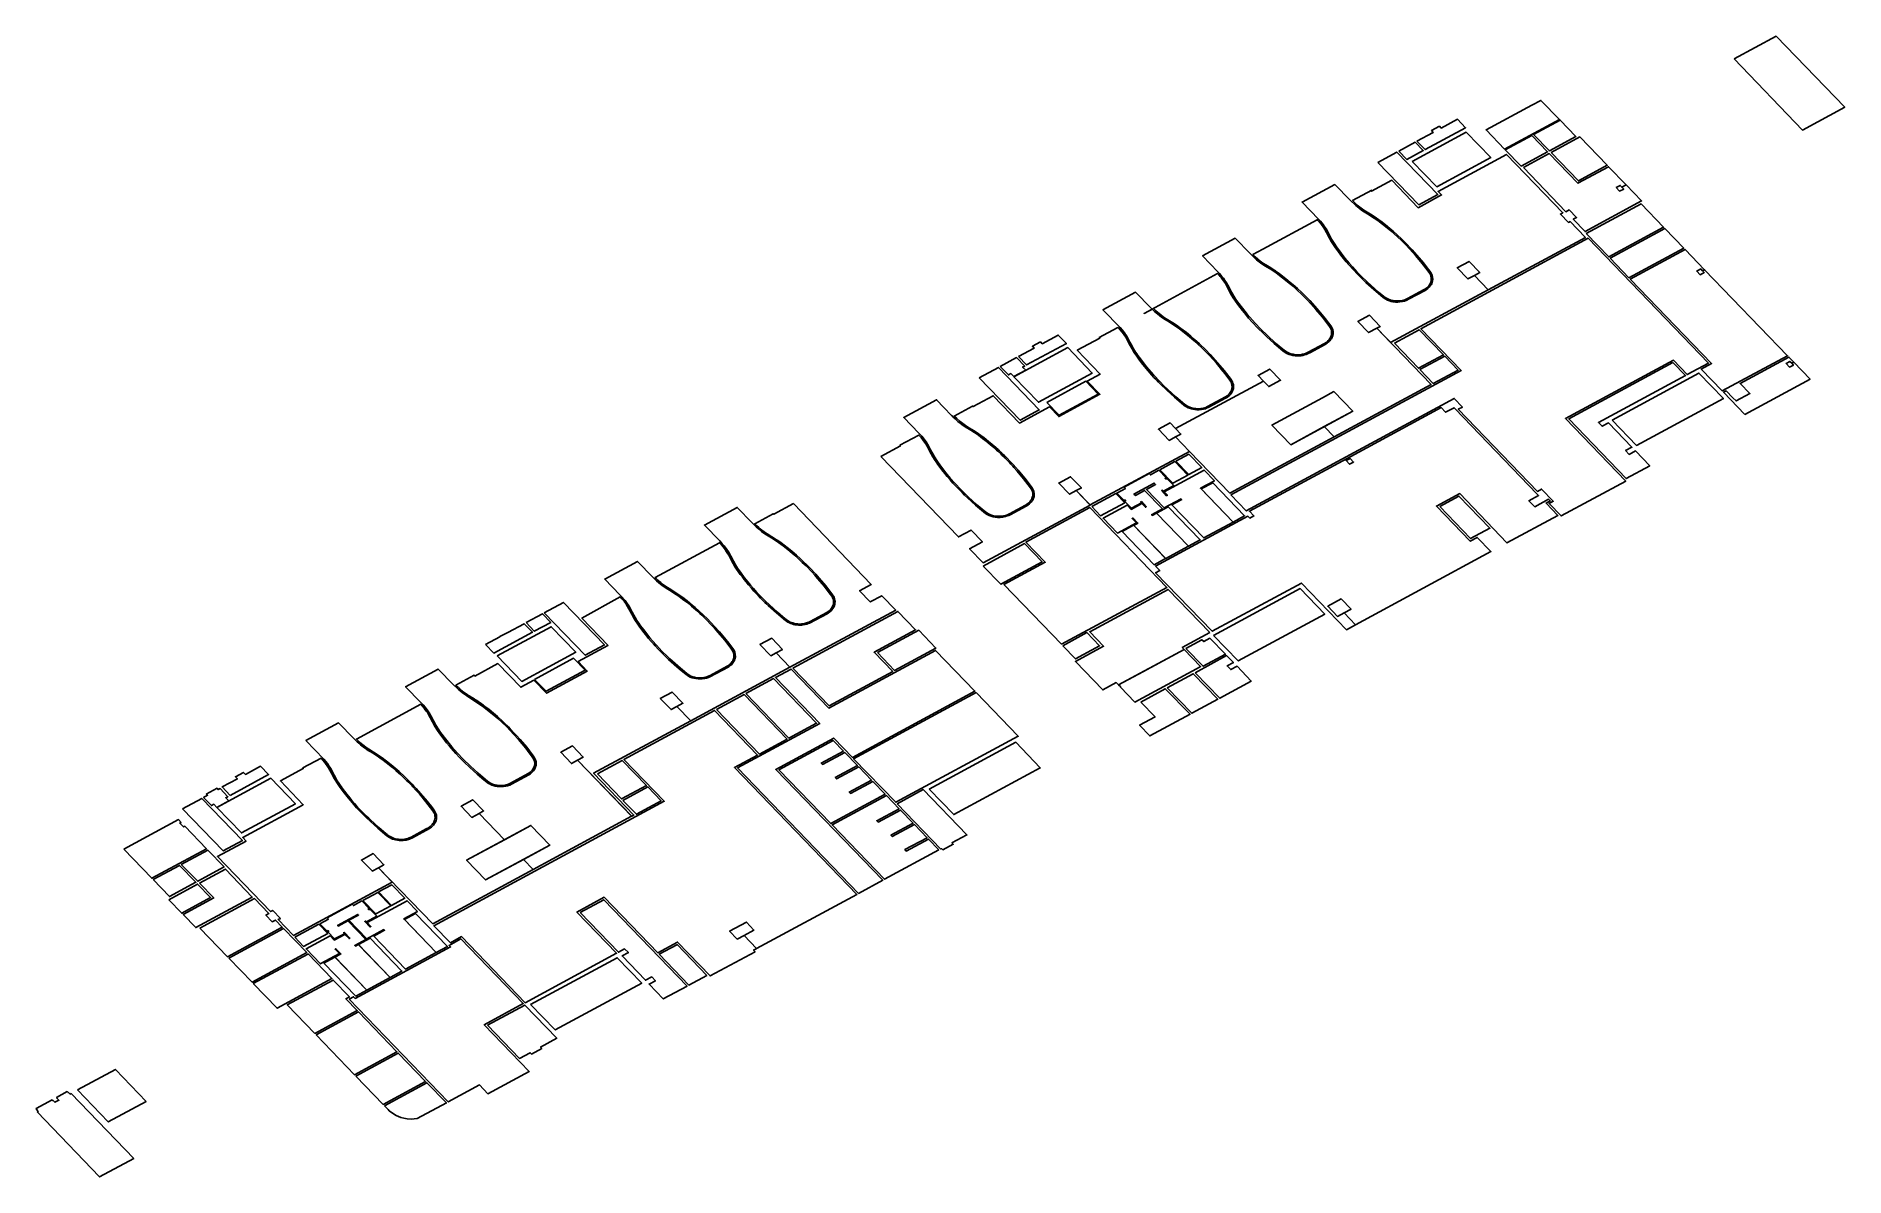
# Model space of a CAD drawing. Extents: x 12.24873 to 12.25094, y 41.79543 to 41.79682.
import ezdxf

# ---------------------------------------------------------------- set-up
doc = ezdxf.new("R2010")
doc.units = 0
doc.layers.add('RM$', color=3, linetype='CONTINUOUS')

msp = doc.modelspace()

# ---------------------------------------------------------------- linework, layer by layer
at = {"layer": 'RM$'}
for points in [[(12.2508068, 41.796796), (12.2508585, 41.7968239), (12.2509423, 41.7967371), (12.2508906, 41.7967091)], [(12.2505035, 41.7967092), (12.2505594, 41.7967395), (12.2505705, 41.7967454), (12.2505932, 41.796722), (12.250526, 41.7966857), (12.2505034, 41.7967092)], [(12.2504187, 41.7966954), (12.2504287, 41.7966851), (12.2504782, 41.7967119), (12.2504682, 41.7967222), (12.2504484, 41.7967115), (12.2504463, 41.7967137), (12.2504366, 41.7967084), (12.2504387, 41.7967062)], [(12.2505615, 41.7967037), (12.2505939, 41.7967212), (12.2506132, 41.7967012), (12.2505808, 41.7966837)], [(12.2504131, 41.7966707), (12.2504791, 41.7967064), (12.2505091, 41.7966753), (12.2504431, 41.7966396)], [(12.2505269, 41.796685), (12.2505593, 41.7967025), (12.2505785, 41.7966825), (12.2505462, 41.796665)], [(12.2505829, 41.7966815), (12.2506182, 41.7967006), (12.2506516, 41.7966659), (12.2506164, 41.7966468)], [(12.2497626, 41.7963097), (12.2497868, 41.7963227), (12.2497861, 41.7963234), (12.2498094, 41.7963358), (12.2498121, 41.7963328), (12.2498151, 41.796329), (12.2498178, 41.7963252), (12.2498195, 41.7963223), (12.249822, 41.7963175), (12.2498244, 41.7963128), (12.2498264, 41.7963093), (12.2498284, 41.7963062), (12.2498304, 41.796303), (12.2498326, 41.7962999), (12.2498353, 41.7962963), (12.2498375, 41.7962933), (12.2498409, 41.796289), (12.2498439, 41.7962853), (12.2498475, 41.796281), (12.249851, 41.7962771), (12.2498536, 41.7962743), (12.2498593, 41.7962683), (12.2498621, 41.7962655), (12.2498652, 41.7962624), (12.2498688, 41.796259), (12.2498786, 41.7962502), (12.2498885, 41.7962419), (12.2498909, 41.79624), (12.2498929, 41.7962387), (12.2498955, 41.7962374), (12.2498977, 41.7962366), (12.2499002, 41.7962359), (12.249903, 41.7962354), (12.2499057, 41.7962352), (12.2499089, 41.7962352), (12.2499122, 41.7962355), (12.2499152, 41.7962362), (12.2499174, 41.7962369), (12.2499192, 41.7962376), (12.249921, 41.7962385), (12.2499407, 41.7962491), (12.2499427, 41.7962503), (12.2499446, 41.7962518), (12.2499466, 41.7962537), (12.2499479, 41.7962554), (12.2499486, 41.7962564), (12.2499497, 41.7962588), (12.2499502, 41.7962603), (12.2499505, 41.7962624), (12.2499505, 41.7962645), (12.2499501, 41.7962668), (12.2499493, 41.7962691), (12.2499485, 41.7962706), (12.2499476, 41.796272), (12.2499469, 41.7962729), (12.2499418, 41.7962797), (12.2499391, 41.7962831), (12.249931, 41.7962928), (12.2499248, 41.7962997), (12.2499218, 41.7963029), (12.2499166, 41.7963083), (12.2499139, 41.7963109), (12.2499126, 41.7963122), (12.249911, 41.7963137), (12.2499085, 41.796316), (12.2499066, 41.7963177), (12.2499066, 41.7963177), (12.2499033, 41.7963207), (12.2498989, 41.7963245), (12.2498943, 41.7963282), (12.2498886, 41.7963328), (12.249885, 41.7963355), (12.2498808, 41.7963385), (12.2498763, 41.7963414), (12.2498693, 41.7963457), (12.2498646, 41.7963488), (12.2498598, 41.7963524), (12.2498556, 41.796356), (12.2498523, 41.7963592), (12.2498523, 41.7963592), (12.2498749, 41.7963714), (12.2498756, 41.7963708), (12.2499003, 41.7963841), (12.2499325, 41.7963506), (12.2499692, 41.7963704), (12.2499805, 41.7963586), (12.2500308, 41.7963858), (12.2500152, 41.796402), (12.2500312, 41.7964106), (12.2500031, 41.7964397), (12.2500308, 41.7964546), (12.2500301, 41.7964553), (12.2500521, 41.7964672), (12.250053, 41.7964677), (12.2500537, 41.796467), (12.2500557, 41.7964647), (12.2500581, 41.7964618), (12.2500603, 41.7964587), (12.2500624, 41.7964556), (12.2500642, 41.7964524), (12.2500677, 41.7964455), (12.2500701, 41.7964413), (12.2500725, 41.7964374), (12.2500751, 41.7964336), (12.2500785, 41.7964289), (12.2500818, 41.7964244), (12.2500853, 41.7964199), (12.25009, 41.7964143), (12.2500944, 41.7964092), (12.250097, 41.7964063), (12.2500999, 41.7964033), (12.2501025, 41.7964006), (12.2501055, 41.7963977), (12.2501117, 41.7963917), (12.2501126, 41.7963908), (12.2501222, 41.7963821), (12.2501304, 41.7963752), (12.2501336, 41.7963725), (12.2501351, 41.7963714), (12.2501368, 41.7963704), (12.2501387, 41.7963694), (12.2501406, 41.7963687), (12.2501428, 41.7963679), (12.2501448, 41.7963675), (12.250147, 41.7963671), (12.2501495, 41.7963669), (12.2501522, 41.7963669), (12.2501552, 41.7963672), (12.2501573, 41.7963675), (12.25016, 41.7963682), (12.2501614, 41.7963687), (12.2501634, 41.7963695), (12.2501642, 41.7963699), (12.2501845, 41.7963809), (12.2501858, 41.7963816), (12.2501872, 41.7963826), (12.2501889, 41.7963839), (12.2501901, 41.7963852), (12.2501915, 41.7963868), (12.2501927, 41.7963887), (12.2501936, 41.7963909), (12.2501942, 41.796393), (12.2501943, 41.796395), (12.2501943, 41.7963965), (12.2501941, 41.7963978), (12.2501936, 41.7963996), (12.2501931, 41.7964009), (12.2501924, 41.7964023), (12.2501914, 41.7964038), (12.2501829, 41.7964148), (12.2501749, 41.7964244), (12.2501658, 41.7964344), (12.2501604, 41.79644), (12.2501527, 41.7964474), (12.2501465, 41.7964529), (12.2501419, 41.7964568), (12.2501366, 41.7964612), (12.2501326, 41.7964644), (12.2501282, 41.7964677), (12.2501246, 41.7964702), (12.2501202, 41.7964731), (12.250112, 41.7964781), (12.2501087, 41.7964803), (12.2501054, 41.7964828), (12.2501017, 41.7964857), (12.2500988, 41.7964883), (12.2500962, 41.7964908), (12.2500962, 41.7964908), (12.2500962, 41.7964908), (12.2500848, 41.7964848), (12.2501749, 41.7965335), (12.2501754, 41.796533), (12.2501771, 41.7965312), (12.2501781, 41.79653), (12.2501793, 41.7965285), (12.2501801, 41.7965274), (12.2501822, 41.7965246), (12.2501843, 41.7965215), (12.2501861, 41.7965183), (12.2501894, 41.7965117), (12.2501899, 41.7965109), (12.250192, 41.7965072), (12.2501939, 41.796504), (12.2501968, 41.7964997), (12.2502009, 41.796494), (12.2502054, 41.7964881), (12.2502092, 41.7964834), (12.2502128, 41.7964791), (12.2502173, 41.796474), (12.2502241, 41.7964668), (12.2502305, 41.7964605), (12.2502346, 41.7964566), (12.2502442, 41.7964479), (12.2502491, 41.7964437), (12.2502552, 41.7964387), (12.250257, 41.7964373), (12.2502588, 41.7964362), (12.2502605, 41.7964353), (12.2502623, 41.7964346), (12.2502643, 41.7964339), (12.2502669, 41.7964333), (12.2502697, 41.7964329), (12.2502717, 41.7964328), (12.2502738, 41.7964328), (12.2502769, 41.796433), (12.2502793, 41.7964334), (12.2502813, 41.7964339), (12.2502834, 41.7964346), (12.2502849, 41.7964352), (12.2502864, 41.7964359), (12.2502877, 41.7964366), (12.2503064, 41.7964468), (12.2503078, 41.7964475), (12.2503091, 41.7964484), (12.2503103, 41.7964494), (12.2503115, 41.7964504), (12.2503121, 41.7964511), (12.2503131, 41.7964523), (12.2503141, 41.7964538), (12.2503151, 41.7964558), (12.2503158, 41.7964579), (12.2503162, 41.7964596), (12.2503162, 41.7964612), (12.2503161, 41.7964631), (12.2503158, 41.7964647), (12.2503153, 41.7964659), (12.250315, 41.7964667), (12.2503143, 41.7964682), (12.2503133, 41.7964696), (12.2503064, 41.7964787), (12.2503048, 41.7964807), (12.2502968, 41.7964903), (12.2502875, 41.7965005), (12.2502824, 41.7965058), (12.2502777, 41.7965104), (12.2502725, 41.7965152), (12.2502672, 41.7965198), (12.2502638, 41.7965227), (12.2502585, 41.7965271), (12.2502543, 41.7965304), (12.2502502, 41.7965335), (12.2502466, 41.796536), (12.2502456, 41.7965367), (12.2502428, 41.7965386), (12.2502411, 41.7965396), (12.2502378, 41.7965417), (12.2502338, 41.7965441), (12.2502303, 41.7965464), (12.250227, 41.7965488), (12.2502239, 41.7965513), (12.2502209, 41.7965539), (12.250218, 41.7965568), (12.2502302, 41.7965634), (12.2502968, 41.7965994), (12.2502982, 41.7965979), (12.2503006, 41.7965951), (12.250302, 41.7965934), (12.2503039, 41.7965908), (12.2503062, 41.7965873), (12.2503082, 41.7965837), (12.2503118, 41.7965767), (12.2503143, 41.7965724), (12.2503165, 41.7965688), (12.2503191, 41.7965649), (12.2503228, 41.7965599), (12.2503256, 41.7965561), (12.2503288, 41.796552), (12.2503322, 41.7965479), (12.2503355, 41.796544), (12.2503406, 41.7965384), (12.2503464, 41.7965322), (12.2503527, 41.7965261), (12.2503564, 41.7965225), (12.250366, 41.7965138), (12.2503771, 41.7965045), (12.2503787, 41.7965033), (12.2503806, 41.7965021), (12.2503826, 41.7965011), (12.2503852, 41.7965001), (12.2503872, 41.7964995), (12.2503894, 41.7964991), (12.2503925, 41.7964987), (12.2503955, 41.7964986), (12.2503979, 41.7964988), (12.2504007, 41.7964992), (12.2504036, 41.7964999), (12.2504054, 41.7965005), (12.250407, 41.7965012), (12.2504086, 41.796502), (12.2504287, 41.7965128), (12.2504304, 41.7965139), (12.2504321, 41.7965151), (12.2504339, 41.7965169), (12.2504351, 41.7965183), (12.250436, 41.7965196), (12.2504368, 41.7965211), (12.2504374, 41.7965227), (12.2504379, 41.7965246), (12.2504381, 41.7965268), (12.2504379, 41.7965292), (12.2504374, 41.7965313), (12.2504363, 41.7965338), (12.2504345, 41.7965365), (12.25043, 41.7965423), (12.2504267, 41.7965466), (12.2504187, 41.7965562), (12.250413, 41.7965624), (12.2504045, 41.7965715), (12.2503998, 41.796576), (12.2503946, 41.7965809), (12.2503896, 41.7965853), (12.2503857, 41.7965886), (12.2503803, 41.796593), (12.2503761, 41.7965963), (12.2503721, 41.7965993), (12.2503678, 41.7966023), (12.2503639, 41.7966049), (12.2503558, 41.7966099), (12.2503522, 41.7966122), (12.2503489, 41.7966147), (12.2503458, 41.7966172), (12.2503427, 41.7966199), (12.2503399, 41.7966227), (12.2503634, 41.7966354), (12.2503632, 41.7966342), (12.2503879, 41.7966476), (12.2504201, 41.7966141), (12.2504489, 41.7966297), (12.2504447, 41.796634), (12.2505283, 41.7966792), (12.2505973, 41.7966078), (12.2505944, 41.7966062), (12.2506042, 41.796596), (12.2506061, 41.7965971), (12.2506244, 41.7965782), (12.2506248, 41.7965778), (12.2505061, 41.7965137), (12.2504892, 41.7965312), (12.2504957, 41.7965347), (12.2504825, 41.7965484), (12.2504681, 41.7965406), (12.2504812, 41.7965269), (12.2504892, 41.7965312), (12.2505061, 41.7965137), (12.2503865, 41.796449), (12.2503695, 41.7964666), (12.2503738, 41.7964689), (12.2503606, 41.7964825), (12.2503465, 41.7964749), (12.2503596, 41.7964612), (12.2503695, 41.7964666), (12.2504361, 41.7963976), (12.2503173, 41.7963339), (12.2503054, 41.7963462), (12.2503402, 41.796365), (12.2503169, 41.7963891), (12.250303, 41.7963816), (12.250303, 41.7963816), (12.2502412, 41.7963482), (12.2502644, 41.7963241), (12.2503054, 41.7963462), (12.2503173, 41.7963339), (12.2501896, 41.7962649), (12.2501403, 41.796316), (12.2501234, 41.7963336), (12.25013, 41.7963371), (12.2501234, 41.796344), (12.2502309, 41.796402), (12.2502374, 41.7963952), (12.2502519, 41.796403), (12.2502387, 41.7964167), (12.2502243, 41.7964089), (12.2502309, 41.796402), (12.2501234, 41.796344), (12.2501168, 41.7963508), (12.2501024, 41.796343), (12.2501155, 41.7963293), (12.2501234, 41.7963336), (12.2501403, 41.796316), (12.2500189, 41.7962504), (12.2500018, 41.7962679), (12.2500081, 41.7962713), (12.2499949, 41.7962849), (12.2499805, 41.7962771), (12.2499937, 41.7962635), (12.2500018, 41.7962679), (12.2500188, 41.7962503), (12.2498881, 41.7961797), (12.2498714, 41.7961969), (12.249887, 41.7962053), (12.2498731, 41.7962196), (12.2498576, 41.7962113)], [(12.2503707, 41.7966695), (12.2503941, 41.7966822), (12.2504443, 41.7966302), (12.2504209, 41.7966176)], [(12.2503964, 41.7966834), (12.2504164, 41.7966942), (12.2504264, 41.7966839), (12.2504064, 41.796673)], [(12.250549, 41.7966632), (12.2505807, 41.7966803), (12.2506158, 41.7966439), (12.2506533, 41.7966642), (12.2506747, 41.7966421), (12.2506693, 41.796639), (12.2506675, 41.7966413), (12.2506626, 41.7966387), (12.2506668, 41.7966343), (12.2506717, 41.7966369), (12.2506696, 41.7966392), (12.2506748, 41.796642), (12.2506937, 41.7966223), (12.2506245, 41.7965849), (12.2506101, 41.7965999), (12.250614, 41.796602), (12.250605, 41.7966113), (12.2506011, 41.7966091)], [(12.2502984, 41.7966001), (12.2503007, 41.7965976), (12.2503025, 41.7965954), (12.2503039, 41.7965936), (12.2503054, 41.7965916), (12.2503075, 41.7965883), (12.2503092, 41.7965854), (12.2503143, 41.7965757), (12.2503167, 41.7965717), (12.2503182, 41.7965693), (12.2503204, 41.796566), (12.2503227, 41.7965628), (12.2503306, 41.7965525), (12.2503358, 41.7965461), (12.2503397, 41.7965417), (12.2503452, 41.7965358), (12.2503519, 41.796529), (12.2503562, 41.7965248), (12.2503579, 41.7965233), (12.2503674, 41.7965147), (12.2503719, 41.7965108), (12.25038, 41.7965042), (12.2503817, 41.7965032), (12.2503841, 41.796502), (12.2503867, 41.7965011), (12.2503896, 41.7965004), (12.2503927, 41.7965), (12.2503953, 41.7965), (12.2503982, 41.7965002), (12.250401, 41.7965006), (12.2504038, 41.7965014), (12.2504056, 41.7965021), (12.2504073, 41.7965029), (12.2504277, 41.7965139), (12.2504294, 41.796515), (12.2504307, 41.796516), (12.250432, 41.7965172), (12.2504331, 41.7965184), (12.2504341, 41.7965198), (12.2504352, 41.7965218), (12.250436, 41.7965241), (12.2504363, 41.796526), (12.2504363, 41.7965282), (12.2504359, 41.79653), (12.2504352, 41.7965322), (12.2504344, 41.7965337), (12.2504333, 41.7965353), (12.2504313, 41.7965379), (12.2504251, 41.7965459), (12.2504171, 41.7965554), (12.2504133, 41.7965597), (12.2504097, 41.7965637), (12.250405, 41.7965686), (12.2503997, 41.7965739), (12.2503949, 41.7965784), (12.2503909, 41.7965821), (12.2503868, 41.7965856), (12.2503827, 41.7965891), (12.2503767, 41.796594), (12.2503707, 41.7965984), (12.250362, 41.7966043), (12.2503581, 41.7966067), (12.2503541, 41.7966092), (12.2503511, 41.7966112), (12.2503479, 41.7966135), (12.2503438, 41.7966168), (12.2503369, 41.7966232), (12.2503182, 41.7966424), (12.2502783, 41.7966209)], [(12.2506259, 41.7965824), (12.2506931, 41.7966186), (12.2507206, 41.7965901), (12.2506534, 41.7965539)], [(12.250655, 41.7965522), (12.2507222, 41.7965885), (12.2507452, 41.7965646), (12.250678, 41.7965284)], [(12.2501751, 41.7965357), (12.2501771, 41.7965335), (12.2501801, 41.7965301), (12.250182, 41.7965278), (12.2501838, 41.7965252), (12.2501859, 41.796522), (12.2501885, 41.7965174), (12.2501903, 41.7965137), (12.2501948, 41.7965058), (12.2501973, 41.7965019), (12.2502008, 41.7964969), (12.2502052, 41.7964911), (12.2502109, 41.7964838), (12.2502174, 41.7964763), (12.2502206, 41.7964728), (12.2502277, 41.7964654), (12.2502357, 41.7964577), (12.2502458, 41.7964485), (12.2502568, 41.7964393), (12.2502599, 41.7964372), (12.2502614, 41.7964365), (12.2502631, 41.7964358), (12.2502646, 41.7964353), (12.2502672, 41.7964347), (12.2502698, 41.7964342), (12.2502729, 41.7964341), (12.2502757, 41.7964342), (12.2502786, 41.7964347), (12.2502811, 41.7964353), (12.2502834, 41.7964361), (12.2502856, 41.7964372), (12.2503058, 41.7964481), (12.2503076, 41.7964492), (12.2503095, 41.7964507), (12.2503108, 41.7964521), (12.2503122, 41.7964539), (12.2503131, 41.7964555), (12.2503139, 41.7964574), (12.2503143, 41.7964593), (12.2503144, 41.7964617), (12.2503141, 41.7964641), (12.2503133, 41.7964663), (12.2503126, 41.7964677), (12.250311, 41.79647), (12.2503032, 41.7964801), (12.2502952, 41.7964896), (12.250289, 41.7964965), (12.2502846, 41.7965012), (12.2502809, 41.796505), (12.2502776, 41.7965082), (12.2502722, 41.7965133), (12.2502675, 41.7965175), (12.2502623, 41.7965219), (12.250258, 41.7965255), (12.2502528, 41.7965296), (12.2502464, 41.7965343), (12.250241, 41.7965379), (12.2502327, 41.796543), (12.2502289, 41.7965455), (12.2502257, 41.7965479), (12.2502226, 41.7965503), (12.2502187, 41.7965538), (12.2502145, 41.796558), (12.2501963, 41.7965766), (12.2501564, 41.796555)], [(12.2501911, 41.7962627), (12.2504729, 41.796415), (12.2504236, 41.796466), (12.2506281, 41.7965766), (12.2507754, 41.7964239), (12.2507496, 41.7964099), (12.2507327, 41.7964274), (12.2506005, 41.796356), (12.2506742, 41.7962797), (12.2505952, 41.796237), (12.2505805, 41.7962522), (12.2505856, 41.7962549), (12.2505713, 41.7962698), (12.2505662, 41.796267), (12.2504693, 41.7963675), (12.2504744, 41.7963702), (12.2504643, 41.7963807), (12.2502098, 41.7962432)], [(12.2506797, 41.7965267), (12.2507468, 41.796563), (12.2507707, 41.7965382), (12.2507683, 41.7965368), (12.2507661, 41.7965391), (12.2507612, 41.7965365), (12.2507654, 41.7965321), (12.2507703, 41.7965348), (12.2507683, 41.7965368), (12.2507707, 41.7965382), (12.2508722, 41.796433), (12.2507924, 41.7963899), (12.2507666, 41.7964166), (12.2507793, 41.7964234)], [(12.2500555, 41.7964674), (12.2500579, 41.7964646), (12.2500608, 41.796461), (12.2500622, 41.7964589), (12.2500636, 41.7964568), (12.250065, 41.7964544), (12.2500663, 41.7964521), (12.2500675, 41.7964497), (12.2500685, 41.7964477), (12.2500697, 41.7964455), (12.2500708, 41.7964435), (12.250072, 41.7964414), (12.2500732, 41.7964394), (12.2500745, 41.7964375), (12.2500759, 41.7964353), (12.2500773, 41.7964333), (12.2500788, 41.7964312), (12.2500804, 41.796429), (12.2500878, 41.7964195), (12.2500963, 41.7964096), (12.2501044, 41.796401), (12.2501092, 41.7963962), (12.2501141, 41.7963916), (12.2501238, 41.7963828), (12.2501349, 41.7963735), (12.2501362, 41.7963725), (12.2501373, 41.7963718), (12.2501388, 41.796371), (12.2501407, 41.7963701), (12.2501429, 41.7963694), (12.250145, 41.7963688), (12.250148, 41.7963684), (12.2501511, 41.7963682), (12.2501544, 41.7963684), (12.2501575, 41.796369), (12.2501604, 41.7963698), (12.2501624, 41.7963707), (12.2501844, 41.7963825), (12.2501865, 41.7963839), (12.250189, 41.7963863), (12.2501904, 41.7963881), (12.2501911, 41.7963894), (12.2501918, 41.7963909), (12.2501923, 41.7963928), (12.2501925, 41.7963951), (12.2501924, 41.7963971), (12.250192, 41.7963989), (12.2501914, 41.7964005), (12.2501906, 41.796402), (12.2501898, 41.7964031), (12.2501839, 41.7964109), (12.2501813, 41.7964141), (12.2501733, 41.7964238), (12.2501645, 41.7964335), (12.250159, 41.7964392), (12.2501551, 41.7964429), (12.2501511, 41.7964468), (12.250146, 41.7964513), (12.2501404, 41.7964561), (12.2501344, 41.7964611), (12.2501284, 41.7964657), (12.250121, 41.7964708), (12.2501155, 41.7964743), (12.2501108, 41.7964771), (12.2501075, 41.7964793), (12.2501041, 41.7964818), (12.2501011, 41.7964842), (12.2500977, 41.7964872), (12.2500933, 41.7964915), (12.2500744, 41.7965107), (12.2500345, 41.7964891)], [(12.2499313, 41.7964321), (12.2499412, 41.7964217), (12.2499899, 41.7964478), (12.2499798, 41.7964583), (12.2499602, 41.7964477), (12.2499581, 41.7964499), (12.2499483, 41.7964446), (12.2499504, 41.7964424), (12.2499313, 41.7964321)], [(12.2503911, 41.7964485), (12.2504214, 41.7964648), (12.2504511, 41.796434), (12.2504208, 41.7964177)], [(12.2499255, 41.7964073), (12.2499915, 41.7964429), (12.2500215, 41.7964118), (12.2499555, 41.7963761)], [(12.2504224, 41.796416), (12.2504527, 41.7964324), (12.2504691, 41.7964153), (12.2504388, 41.7963991)], [(12.25082, 41.7963612), (12.2508999, 41.7964044), (12.2508798, 41.7964251), (12.2508774, 41.7964238), (12.2508795, 41.7964216), (12.2508746, 41.796419), (12.2508704, 41.7964234), (12.2508752, 41.796426), (12.2508774, 41.7964238), (12.2508798, 41.7964251), (12.2508738, 41.7964314), (12.2508141, 41.7963991), (12.2508261, 41.7963867), (12.2508092, 41.7963776), (12.2508053, 41.7963816), (12.2507972, 41.79639), (12.250794, 41.7963882)], [(12.2498832, 41.796406), (12.2499066, 41.7964187), (12.2499567, 41.7963667), (12.2499333, 41.7963541)], [(12.2499088, 41.7964199), (12.2499288, 41.7964307), (12.2499388, 41.7964204), (12.2499363, 41.796419), (12.24994, 41.7964153), (12.2499253, 41.7964074), (12.2499217, 41.7964111), (12.2499188, 41.7964095)], [(12.250732, 41.7964245), (12.2506044, 41.7963556), (12.2506746, 41.7962826), (12.2507037, 41.7962984), (12.2506862, 41.7963165), (12.2506784, 41.7963123), (12.250674, 41.7963169), (12.2506818, 41.7963211), (12.2506531, 41.7963508), (12.2506453, 41.7963466), (12.2506409, 41.7963512), (12.2507474, 41.7964086)], [(12.2506576, 41.7963543), (12.2507637, 41.7964117), (12.2507938, 41.7963805), (12.2506876, 41.7963232)], [(12.2499658, 41.7963758), (12.2500137, 41.7964017), (12.2500288, 41.796386), (12.2499809, 41.7963602)], [(12.2502412, 41.7963482), (12.250303, 41.7963816), (12.2503169, 41.7963891), (12.2503402, 41.796365), (12.2502644, 41.7963241)], [(12.2498094, 41.7963381), (12.2498128, 41.7963344), (12.2498158, 41.7963308), (12.2498181, 41.7963276), (12.2498216, 41.796322), (12.2498237, 41.7963179), (12.2498263, 41.796313), (12.2498285, 41.7963092), (12.2498321, 41.7963036), (12.249835, 41.7962995), (12.2498383, 41.7962951), (12.2498424, 41.7962897), (12.2498477, 41.7962833), (12.2498532, 41.796277), (12.2498611, 41.7962688), (12.2498702, 41.7962599), (12.24988, 41.7962511), (12.2498911, 41.7962417), (12.2498945, 41.7962395), (12.2498968, 41.7962384), (12.2498993, 41.7962376), (12.2499026, 41.7962368), (12.2499051, 41.7962366), (12.2499086, 41.7962365), (12.2499108, 41.7962367), (12.2499129, 41.7962371), (12.2499149, 41.7962375), (12.2499166, 41.7962381), (12.2499184, 41.7962388), (12.2499195, 41.7962394), (12.2499201, 41.7962397), (12.2499397, 41.7962502), (12.2499406, 41.7962507), (12.2499412, 41.7962511), (12.2499426, 41.7962521), (12.2499439, 41.7962532), (12.249945, 41.7962543), (12.2499459, 41.7962555), (12.2499464, 41.7962561), (12.2499468, 41.7962568), (12.249947, 41.7962572), (12.2499474, 41.7962579), (12.2499477, 41.7962584), (12.2499481, 41.7962597), (12.2499484, 41.7962606), (12.2499486, 41.7962615), (12.2499487, 41.7962624), (12.2499487, 41.7962633), (12.2499487, 41.7962643), (12.2499486, 41.7962655), (12.2499484, 41.7962663), (12.2499482, 41.7962672), (12.2499476, 41.7962687), (12.2499469, 41.7962701), (12.249946, 41.7962714), (12.2499375, 41.7962825), (12.2499296, 41.7962919), (12.2499256, 41.7962964), (12.2499242, 41.796298), (12.249922, 41.7963004), (12.2499202, 41.7963023), (12.2499178, 41.7963048), (12.2499167, 41.7963059), (12.2499154, 41.7963072), (12.2499143, 41.7963083), (12.2499132, 41.7963094), (12.249911, 41.7963115), (12.2499095, 41.7963129), (12.249906, 41.7963161), (12.2499044, 41.7963176), (12.2499009, 41.7963207), (12.2498968, 41.7963241), (12.2498936, 41.7963268), (12.2498915, 41.7963285), (12.2498872, 41.7963319), (12.2498821, 41.7963357), (12.2498775, 41.7963389), (12.2498727, 41.7963419), (12.2498688, 41.7963443), (12.2498671, 41.7963453), (12.2498635, 41.7963477), (12.24986, 41.7963503), (12.2498569, 41.7963527), (12.2498537, 41.7963556), (12.2498509, 41.7963583), (12.2498495, 41.7963598), (12.2498493, 41.79636), (12.2498399, 41.7963698), (12.2498309, 41.7963791), (12.2498309, 41.7963791), (12.2497907, 41.7963574)], [(12.2500989, 41.7961756), (12.2502118, 41.7962366), (12.2502144, 41.7962344), (12.2502193, 41.796237), (12.2502138, 41.7962428), (12.2503332, 41.7963073), (12.2503346, 41.796306), (12.2503321, 41.7963046), (12.2503363, 41.7963003), (12.2503412, 41.7963029), (12.250337, 41.7963073), (12.2503345, 41.7963059), (12.2503332, 41.7963073), (12.2504483, 41.7963695), (12.2504538, 41.7963638), (12.2504641, 41.7963693), (12.2504654, 41.7963679), (12.2505656, 41.7962641), (12.2505676, 41.796262), (12.2505558, 41.7962556), (12.2505628, 41.7962483), (12.2505797, 41.7962574), (12.2505818, 41.7962554), (12.2505767, 41.7962526), (12.2505912, 41.7962376), (12.2505288, 41.7962039), (12.2504711, 41.7962644), (12.2504425, 41.796249), (12.250484, 41.7962061), (12.2504925, 41.7962107), (12.2505093, 41.7961933), (12.2503437, 41.7961038), (12.2503296, 41.7961184), (12.2503382, 41.7961231), (12.2503262, 41.7961355), (12.2503096, 41.7961265), (12.2503216, 41.7961141), (12.2503296, 41.7961184), (12.2503437, 41.7961038), (12.2503324, 41.7960977), (12.2502774, 41.7961548), (12.2501682, 41.7960958), (12.250099, 41.7961674), (12.2501041, 41.7961702)], [(12.2501041, 41.7962934), (12.2501226, 41.7963034), (12.2501385, 41.7962869), (12.25012, 41.7962769)], [(12.2501236, 41.796304), (12.2501395, 41.7963125), (12.2501554, 41.7962961), (12.2501395, 41.7962875)], [(12.2501548, 41.79627), (12.2501689, 41.7962776), (12.2502079, 41.7962371), (12.2501939, 41.7962295)], [(12.2500209, 41.7962484), (12.2500504, 41.7962644), (12.2500612, 41.7962532), (12.2500316, 41.7962373)], [(12.2504466, 41.7962486), (12.2504701, 41.7962613), (12.250508, 41.796222), (12.2504843, 41.7962093)], [(12.2496558, 41.796252), (12.2497511, 41.7961532), (12.2497367, 41.7961454), (12.2497499, 41.7961317), (12.2497639, 41.7961393), (12.249781, 41.7961218), (12.2496514, 41.7960518), (12.2496345, 41.7960694), (12.2496424, 41.7960737), (12.2496292, 41.7960873), (12.2496148, 41.7960795), (12.249628, 41.7960659), (12.2496345, 41.7960694), (12.2496514, 41.7960518), (12.2495301, 41.7959863), (12.2495132, 41.7960038), (12.2495205, 41.7960078), (12.2495073, 41.7960214), (12.2494929, 41.7960136), (12.2495061, 41.796), (12.2495132, 41.7960038), (12.2495301, 41.7959863), (12.2494113, 41.7959221), (12.2494606, 41.795871), (12.2494579, 41.7958695), (12.2493916, 41.7959382), (12.2493986, 41.7959419), (12.2493854, 41.7959556), (12.249371, 41.7959478), (12.2493842, 41.7959341), (12.2493916, 41.7959381), (12.2494578, 41.7958695), (12.2493375, 41.7958045), (12.2493256, 41.7958168), (12.2493578, 41.7958342), (12.2493346, 41.7958583), (12.2493023, 41.7958409), (12.2492712, 41.7958731), (12.2492767, 41.795876), (12.2492635, 41.7958897), (12.2492491, 41.7958819), (12.2492623, 41.7958682), (12.2492712, 41.7958731), (12.2493023, 41.7958408), (12.2492559, 41.7958158), (12.2492791, 41.7957917), (12.2493256, 41.7958168), (12.2493375, 41.7958045), (12.2492144, 41.795738), (12.2491482, 41.7958066), (12.2491548, 41.7958102), (12.2491416, 41.7958238), (12.2491272, 41.795816), (12.2491402, 41.7958026), (12.2491404, 41.7958024), (12.2491481, 41.7958065), (12.249165, 41.795789), (12.2490442, 41.7957237), (12.2490253, 41.7957432), (12.249028, 41.7957446), (12.2490186, 41.7957543), (12.249016, 41.7957529), (12.248951, 41.7958202), (12.2489861, 41.7958392), (12.2489819, 41.7958436), (12.249056, 41.7958836), (12.249028, 41.7959127), (12.249056, 41.7959279), (12.2490554, 41.7959286), (12.2490779, 41.7959406), (12.2490826, 41.7959353), (12.249087, 41.7959289), (12.2490906, 41.7959222), (12.2490944, 41.7959152), (12.2490979, 41.7959096), (12.2491012, 41.7959047), (12.2491064, 41.7958978), (12.2491112, 41.7958917), (12.2491161, 41.7958858), (12.2491213, 41.79588), (12.249127, 41.795874), (12.2491335, 41.7958675), (12.2491378, 41.7958635), (12.2491472, 41.795855), (12.2491584, 41.7958456), (12.2491615, 41.7958435), (12.2491654, 41.7958417), (12.2491693, 41.7958406), (12.2491735, 41.79584), (12.2491782, 41.79584), (12.2491821, 41.7958405), (12.249186, 41.7958417), (12.2491896, 41.7958433), (12.2492107, 41.7958547), (12.249213, 41.7958563), (12.2492155, 41.7958588), (12.2492168, 41.7958606), (12.2492179, 41.7958625), (12.2492186, 41.7958643), (12.249219, 41.7958661), (12.2492192, 41.7958686), (12.2492189, 41.7958707), (12.2492183, 41.7958731), (12.2492176, 41.7958746), (12.2492166, 41.7958763), (12.2492148, 41.7958787), (12.2492128, 41.7958814), (12.2492077, 41.7958879), (12.2491996, 41.7958975), (12.2491942, 41.7959036), (12.2491915, 41.7959065), (12.2491894, 41.7959087), (12.2491862, 41.795912), (12.2491832, 41.795915), (12.2491798, 41.7959183), (12.2491733, 41.7959242), (12.2491685, 41.7959284), (12.2491635, 41.7959325), (12.2491579, 41.795937), (12.2491524, 41.7959411), (12.2491489, 41.7959436), (12.2491453, 41.795946), (12.2491419, 41.7959481), (12.2491364, 41.7959515), (12.2491328, 41.7959539), (12.2491305, 41.7959556), (12.2491272, 41.7959582), (12.2491247, 41.7959603), (12.249121, 41.7959639), (12.2491998, 41.7960065), (12.2492023, 41.7960037), (12.249204, 41.7960017), (12.2492054, 41.7959999), (12.2492066, 41.7959983), (12.2492079, 41.7959963), (12.2492094, 41.795994), (12.2492113, 41.7959905), (12.2492125, 41.7959881), (12.2492142, 41.7959849), (12.2492158, 41.7959819), (12.2492176, 41.7959789), (12.2492196, 41.7959758), (12.2492232, 41.7959705), (12.2492271, 41.7959652), (12.2492315, 41.7959595), (12.2492349, 41.7959553), (12.2492398, 41.7959496), (12.2492429, 41.7959462), (12.2492472, 41.7959416), (12.2492497, 41.795939), (12.2492535, 41.7959352), (12.2492595, 41.7959295), (12.249269, 41.7959209), (12.2492745, 41.7959162), (12.2492811, 41.7959109), (12.2492826, 41.7959098), (12.2492846, 41.7959087), (12.2492867, 41.7959078), (12.2492886, 41.7959071), (12.249291, 41.7959065), (12.2492933, 41.7959061), (12.2492954, 41.7959059), (12.2492977, 41.7959058), (12.2493009, 41.7959059), (12.2493038, 41.7959064), (12.2493059, 41.7959069), (12.2493086, 41.7959078), (12.2493107, 41.7959087), (12.249332, 41.7959202), (12.2493335, 41.7959212), (12.249335, 41.7959223), (12.2493367, 41.7959239), (12.2493378, 41.7959251), (12.2493393, 41.7959275), (12.2493404, 41.7959302), (12.2493409, 41.7959322), (12.249341, 41.795934), (12.2493409, 41.7959361), (12.2493402, 41.7959387), (12.2493391, 41.7959412), (12.2493375, 41.7959435), (12.2493295, 41.7959539), (12.2493216, 41.7959633), (12.2493169, 41.7959685), (12.2493147, 41.795971), (12.2493094, 41.7959766), (12.249307, 41.795979), (12.2493024, 41.7959835), (12.2493002, 41.7959855), (12.2492936, 41.7959915), (12.2492889, 41.7959955), (12.2492829, 41.7960004), (12.2492799, 41.7960028), (12.2492779, 41.7960043), (12.2492766, 41.7960054), (12.2492753, 41.7960063), (12.2492742, 41.7960071), (12.2492724, 41.7960083), (12.2492714, 41.7960091), (12.2492701, 41.79601), (12.2492684, 41.7960111), (12.2492669, 41.796012), (12.2492654, 41.796013), (12.2492638, 41.796014), (12.2492622, 41.796015), (12.2492609, 41.7960157), (12.2492597, 41.7960164), (12.2492582, 41.7960174), (12.249257, 41.7960181), (12.249256, 41.7960188), (12.2492544, 41.7960199), (12.2492531, 41.7960209), (12.2492518, 41.7960218), (12.2492509, 41.7960226), (12.2492496, 41.7960236), (12.2492486, 41.7960245), (12.2492479, 41.796025), (12.2492468, 41.796026), (12.2492458, 41.7960269), (12.249245, 41.7960276), (12.2492437, 41.7960289), (12.2492428, 41.7960298), (12.2492652, 41.796042), (12.2492661, 41.7960411), (12.2492942, 41.7960563), (12.2493221, 41.7960273), (12.2493383, 41.796036), (12.2493537, 41.7960201), (12.2494036, 41.7960471), (12.2493923, 41.7960587), (12.2494287, 41.7960784), (12.2494291, 41.7960786), (12.2493969, 41.7961121), (12.2494437, 41.7961381), (12.2494459, 41.7961357), (12.2494474, 41.796134), (12.2494486, 41.7961325), (12.2494506, 41.7961297), (12.2494521, 41.7961275), (12.2494529, 41.7961262), (12.2494546, 41.7961233), (12.249458, 41.7961166), (12.2494593, 41.7961143), (12.2494607, 41.7961118), (12.2494627, 41.7961085), (12.2494654, 41.7961044), (12.2494679, 41.796101), (12.2494706, 41.7960974), (12.2494729, 41.7960944), (12.2494751, 41.7960915), (12.2494786, 41.7960872), (12.2494818, 41.7960834), (12.2494844, 41.7960804), (12.2494867, 41.796078), (12.2494903, 41.7960741), (12.2494933, 41.796071), (12.2494989, 41.7960654), (12.2495031, 41.7960614), (12.249513, 41.7960525), (12.2495186, 41.7960477), (12.2495241, 41.7960432), (12.2495257, 41.796042), (12.2495275, 41.7960409), (12.2495296, 41.7960399), (12.2495319, 41.796039), (12.2495342, 41.7960384), (12.2495366, 41.7960379), (12.2495392, 41.7960376), (12.2495418, 41.7960375), (12.2495443, 41.7960376), (12.249547, 41.796038), (12.2495493, 41.7960385), (12.2495517, 41.7960393), (12.2495537, 41.7960401), (12.2495758, 41.7960519), (12.249577, 41.7960527), (12.2495786, 41.7960539), (12.2495803, 41.7960554), (12.2495817, 41.7960571), (12.2495826, 41.7960584), (12.2495835, 41.79606), (12.2495843, 41.7960619), (12.2495848, 41.7960646), (12.2495847, 41.7960677), (12.2495841, 41.7960702), (12.2495833, 41.7960722), (12.2495824, 41.7960737), (12.2495766, 41.7960814), (12.2495733, 41.7960857), (12.2495653, 41.7960952), (12.2495592, 41.7961019), (12.2495507, 41.7961109), (12.2495453, 41.7961161), (12.2495401, 41.7961209), (12.2495354, 41.7961249), (12.2495324, 41.7961275), (12.2495258, 41.796133), (12.2495203, 41.7961372), (12.2495162, 41.7961401), (12.2495118, 41.796143), (12.2495081, 41.7961454), (12.2495044, 41.7961476), (12.2495016, 41.7961494), (12.2494982, 41.7961517), (12.2494956, 41.7961536), (12.2494934, 41.7961554), (12.2494908, 41.7961576), (12.2494884, 41.7961598), (12.2494866, 41.7961616), (12.2495655, 41.7962041), (12.2495674, 41.796202), (12.2495702, 41.7961987), (12.2495721, 41.7961961), (12.2495741, 41.7961932), (12.2495756, 41.7961908), (12.2495767, 41.7961888), (12.2495779, 41.7961864), (12.2495791, 41.7961839), (12.2495804, 41.7961815), (12.249582, 41.7961788), (12.2495833, 41.7961765), (12.2495845, 41.7961745), (12.2495862, 41.796172), (12.2495883, 41.796169), (12.2495908, 41.7961655), (12.2495929, 41.7961627), (12.2495955, 41.7961593), (12.2495979, 41.7961562), (12.2496009, 41.7961525), (12.2496044, 41.7961485), (12.2496075, 41.796145), (12.2496098, 41.7961425), (12.2496125, 41.7961397), (12.2496156, 41.7961365), (12.2496184, 41.7961336), (12.2496209, 41.7961312), (12.2496232, 41.7961291), (12.2496251, 41.7961272), (12.2496349, 41.7961183), (12.249646, 41.7961091), (12.2496473, 41.7961081), (12.2496489, 41.7961071), (12.2496509, 41.7961061), (12.2496527, 41.7961053), (12.2496541, 41.7961048), (12.2496559, 41.7961043), (12.2496577, 41.7961039), (12.2496598, 41.7961036), (12.2496619, 41.7961034), (12.2496636, 41.7961034), (12.2496659, 41.7961035), (12.2496677, 41.7961037), (12.2496699, 41.7961041), (12.2496721, 41.7961046), (12.2496739, 41.7961053), (12.2496756, 41.7961059), (12.2496969, 41.7961174), (12.2496989, 41.7961186), (12.2497004, 41.7961197), (12.2497019, 41.796121), (12.2497029, 41.7961221), (12.2497041, 41.7961236), (12.2497051, 41.7961253), (12.2497059, 41.7961271), (12.2497064, 41.7961287), (12.2497066, 41.79613), (12.2497067, 41.7961321), (12.2497066, 41.7961337), (12.2497062, 41.7961356), (12.2497055, 41.7961374), (12.2497048, 41.7961389), (12.2497038, 41.7961403), (12.2497029, 41.7961415), (12.2496991, 41.7961466), (12.2496953, 41.7961514), (12.2496872, 41.796161), (12.2496831, 41.7961657), (12.249681, 41.7961679), (12.2496779, 41.7961713), (12.2496729, 41.7961764), (12.2496675, 41.7961817), (12.249664, 41.7961849), (12.2496595, 41.796189), (12.2496566, 41.7961914), (12.2496543, 41.7961934), (12.2496499, 41.796197), (12.2496481, 41.7961985), (12.2496462, 41.7962), (12.2496444, 41.7962014), (12.2496425, 41.7962028), (12.249641, 41.7962039), (12.2496393, 41.7962051), (12.2496378, 41.7962062), (12.2496366, 41.796207), (12.2496352, 41.7962079), (12.2496328, 41.7962095), (12.2496294, 41.7962116), (12.2496246, 41.7962146), (12.2496216, 41.7962165), (12.2496207, 41.7962171), (12.2496177, 41.7962193), (12.2496153, 41.7962212), (12.2496135, 41.7962227), (12.2496112, 41.7962248), (12.2496096, 41.7962263), (12.2496085, 41.7962275), (12.249631, 41.7962396), (12.2496317, 41.796239)], [(12.2495656, 41.7962064), (12.2495687, 41.796203), (12.2495711, 41.7962002), (12.2495743, 41.7961959), (12.2495763, 41.7961929), (12.2495779, 41.7961901), (12.2495791, 41.7961878), (12.2495823, 41.7961815), (12.2495848, 41.7961772), (12.2495875, 41.796173), (12.2495917, 41.7961671), (12.2495957, 41.7961617), (12.2496, 41.7961563), (12.2496033, 41.7961523), (12.2496069, 41.7961481), (12.2496111, 41.7961434), (12.2496169, 41.7961374), (12.2496213, 41.796133), (12.2496264, 41.7961281), (12.2496364, 41.7961192), (12.2496428, 41.7961137), (12.2496473, 41.79611), (12.2496494, 41.7961085), (12.2496511, 41.7961075), (12.249653, 41.7961067), (12.249655, 41.796106), (12.2496572, 41.7961054), (12.2496595, 41.796105), (12.2496613, 41.7961048), (12.2496637, 41.7961047), (12.2496657, 41.7961048), (12.2496681, 41.7961051), (12.2496706, 41.7961057), (12.249673, 41.7961064), (12.2496746, 41.7961071), (12.2496761, 41.7961078), (12.2496966, 41.7961189), (12.2496983, 41.79612), (12.2496995, 41.796121), (12.249701, 41.7961224), (12.2497028, 41.7961247), (12.2497037, 41.7961264), (12.2497044, 41.7961281), (12.2497048, 41.7961298), (12.2497049, 41.7961317), (12.2497048, 41.7961337), (12.2497044, 41.7961353), (12.2497038, 41.7961371), (12.2497028, 41.7961389), (12.2497009, 41.7961414), (12.2496938, 41.7961506), (12.2496854, 41.7961606), (12.249682, 41.7961645), (12.2496782, 41.7961686), (12.2496713, 41.7961758), (12.2496667, 41.7961802), (12.2496622, 41.7961844), (12.2496587, 41.7961876), (12.2496543, 41.7961913), (12.2496489, 41.7961958), (12.2496432, 41.7962004), (12.2496374, 41.7962046), (12.2496312, 41.7962088), (12.249625, 41.7962125), (12.249621, 41.7962151), (12.2496167, 41.7962181), (12.249613, 41.7962211), (12.2496102, 41.7962236), (12.2496055, 41.7962284), (12.2495871, 41.7962473), (12.2495469, 41.7962257)], [(12.2499837, 41.7960799), (12.2501128, 41.7961496), (12.2500186, 41.7962472), (12.2499403, 41.7962049), (12.249964, 41.7961803), (12.2499133, 41.7961529)], [(12.2501001, 41.7962405), (12.2501145, 41.7962482), (12.2501535, 41.7962077), (12.2501392, 41.7962)], [(12.2500581, 41.7962179), (12.2500719, 41.7962255), (12.2500719, 41.7962255), (12.2500719, 41.7962255), (12.2500719, 41.7962255), (12.2501112, 41.7961848), (12.2500973, 41.7961773)], [(12.2498881, 41.7961755), (12.2499385, 41.7962032), (12.2499601, 41.7961807), (12.2499097, 41.7961533)], [(12.2494436, 41.7961405), (12.2494451, 41.796139), (12.2494499, 41.7961334), (12.2494524, 41.79613), (12.2494547, 41.7961264), (12.2494561, 41.796124), (12.2494586, 41.7961191), (12.2494604, 41.7961157), (12.2494621, 41.7961128), (12.2494643, 41.7961092), (12.2494665, 41.7961059), (12.2494688, 41.7961026), (12.2494707, 41.7961), (12.2494738, 41.7960958), (12.2494772, 41.7960916), (12.2494802, 41.7960878), (12.2494833, 41.7960841), (12.2494881, 41.7960788), (12.2494949, 41.7960717), (12.2495018, 41.7960649), (12.2495046, 41.7960622), (12.2495142, 41.7960536), (12.24952, 41.7960486), (12.2495254, 41.7960441), (12.2495281, 41.7960423), (12.2495304, 41.7960411), (12.2495327, 41.7960402), (12.2495347, 41.7960397), (12.2495374, 41.7960391), (12.2495394, 41.7960389), (12.2495415, 41.7960389), (12.2495437, 41.796039), (12.2495463, 41.7960393), (12.2495485, 41.7960398), (12.2495507, 41.7960404), (12.2495528, 41.7960412), (12.2495538, 41.7960417), (12.2495747, 41.796053), (12.2495762, 41.796054), (12.2495773, 41.7960548), (12.2495787, 41.7960561), (12.24958, 41.7960575), (12.2495808, 41.7960587), (12.2495815, 41.7960598), (12.2495821, 41.7960611), (12.2495825, 41.7960622), (12.2495829, 41.796064), (12.249583, 41.7960661), (12.2495828, 41.7960682), (12.2495821, 41.7960706), (12.249581, 41.7960727), (12.2495793, 41.7960752), (12.2495719, 41.7960848), (12.2495637, 41.7960945), (12.2495592, 41.7960996), (12.2495548, 41.7961043), (12.2495493, 41.79611), (12.2495458, 41.7961135), (12.2495438, 41.7961154), (12.2495411, 41.7961178), (12.2495384, 41.7961203), (12.2495309, 41.7961267), (12.2495264, 41.7961305), (12.2495202, 41.7961353), (12.2495155, 41.7961387), (12.2495103, 41.7961422), (12.249504, 41.7961461), (12.2494999, 41.7961487), (12.2494952, 41.796152), (12.2494912, 41.7961552), (12.2494884, 41.7961576), (12.2494864, 41.7961595), (12.2494837, 41.7961622), (12.2494649, 41.7961813), (12.249425, 41.7961598)], [(12.2501653, 41.7960942), (12.2501316, 41.796076), (12.2501338, 41.7960737), (12.2501338, 41.7960737), (12.2501338, 41.7960737), (12.250078, 41.7960435), (12.2500537, 41.7960304), (12.2500537, 41.7960304), (12.2500537, 41.7960304), (12.2500534, 41.7960302), (12.2500507, 41.796033), (12.2500343, 41.7960242), (12.2500008, 41.7960589), (12.2500354, 41.7960776), (12.2500183, 41.7960953), (12.2501142, 41.7961471)], [(12.25017, 41.7960908), (12.250276, 41.7961481), (12.250306, 41.796117), (12.2502, 41.7960597)], [(12.249351, 41.7961185), (12.2493744, 41.7961311), (12.2494245, 41.7960792), (12.2494011, 41.7960665)], [(12.2492792, 41.7960797), (12.2492893, 41.7960692), (12.2493364, 41.7960947), (12.2493263, 41.7961051), (12.2493065, 41.7960944), (12.2493064, 41.7960945), (12.2492966, 41.7960893), (12.2492967, 41.7960892)], [(12.2492934, 41.7960657), (12.2493594, 41.7961014), (12.2493895, 41.7960702), (12.2493235, 41.7960346)], [(12.2493286, 41.7961064), (12.2493487, 41.7961173), (12.2493588, 41.7961068), (12.2493387, 41.7960959)], [(12.2496552, 41.7960508), (12.2497836, 41.7961202), (12.2498053, 41.7960977), (12.2497546, 41.7960703), (12.2497774, 41.7960467), (12.2496997, 41.7960047)], [(12.2497585, 41.7960698), (12.2498091, 41.7960971), (12.2498302, 41.7960753), (12.2497796, 41.7960479)], [(12.2499853, 41.7960782), (12.2500148, 41.7960943), (12.2500305, 41.7960781), (12.250001, 41.7960621)], [(12.2501361, 41.7960749), (12.2501556, 41.7960855), (12.2501578, 41.7960832), (12.2501655, 41.7960873), (12.2501843, 41.7960678), (12.2501571, 41.7960531)], [(12.2493391, 41.796037), (12.2493866, 41.7960628), (12.2494008, 41.7960481), (12.2493531, 41.7960224)], [(12.2497356, 41.7957752), (12.2495875, 41.7959287), (12.249688, 41.795983), (12.2496337, 41.7960392), (12.2496529, 41.7960496), (12.249699, 41.7960018), (12.2498297, 41.7960724), (12.2498778, 41.7960226), (12.2497279, 41.7959416), (12.2497052, 41.7959651), (12.2496342, 41.7959268), (12.2497651, 41.7957912)], [(12.2500537, 41.7960304), (12.2500563, 41.7960277), (12.250056, 41.7960275), (12.2500737, 41.7960092), (12.2501536, 41.7960524), (12.2501541, 41.7960527), (12.2501338, 41.7960737)], [(12.2501472, 41.7960452), (12.2501859, 41.7960662), (12.2501942, 41.7960576), (12.2501865, 41.7960535), (12.2501909, 41.7960489), (12.2501986, 41.796053), (12.2502161, 41.7960349), (12.2501774, 41.796014)], [(12.2491998, 41.7960087), (12.2492026, 41.7960058), (12.249205, 41.796003), (12.2492075, 41.7959998), (12.2492102, 41.795996), (12.2492123, 41.7959923), (12.2492184, 41.7959809), (12.249224, 41.7959721), (12.24923, 41.7959641), (12.2492377, 41.7959545), (12.2492446, 41.7959467), (12.2492515, 41.7959395), (12.2492605, 41.7959307), (12.24927, 41.7959221), (12.2492816, 41.7959124), (12.2492844, 41.7959105), (12.2492875, 41.795909), (12.2492908, 41.795908), (12.2492956, 41.7959072), (12.2492995, 41.7959072), (12.2493032, 41.7959077), (12.2493071, 41.7959087), (12.249309, 41.7959095), (12.2493321, 41.7959221), (12.2493347, 41.7959242), (12.2493368, 41.7959267), (12.2493387, 41.7959305), (12.2493392, 41.7959338), (12.2493389, 41.7959371), (12.2493379, 41.7959398), (12.2493354, 41.7959436), (12.2493313, 41.7959489), (12.2493282, 41.7959529), (12.2493194, 41.7959633), (12.2493134, 41.79597), (12.249305, 41.7959788), (12.249299, 41.7959845), (12.249294, 41.7959891), (12.2492871, 41.795995), (12.2492755, 41.7960043), (12.2492598, 41.7960146), (12.2492505, 41.7960209), (12.2492464, 41.7960243), (12.2492444, 41.7960262), (12.2492399, 41.7960304), (12.2492211, 41.7960496), (12.2491812, 41.796028)], [(12.2495976, 41.7960197), (12.2496315, 41.796038), (12.2496841, 41.7959834), (12.2496503, 41.7959652)], [(12.2501131, 41.7960268), (12.250145, 41.796044), (12.2501751, 41.7960127), (12.2501432, 41.7959955)], [(12.2495615, 41.7960002), (12.2495954, 41.7960185), (12.249648, 41.7959639), (12.2496142, 41.7959457)], [(12.2498794, 41.7960209), (12.2499309, 41.7959675), (12.249781, 41.7958866), (12.2497295, 41.7959399)], [(12.2500808, 41.7960093), (12.2501108, 41.7960256), (12.2501412, 41.7959944), (12.2500919, 41.7959678), (12.2500793, 41.7959808), (12.2500984, 41.7959911)], [(12.2490812, 41.7959395), (12.2490837, 41.7959364), (12.2490856, 41.795934), (12.2490875, 41.7959312), (12.2490893, 41.7959284), (12.2490908, 41.7959257), (12.2490937, 41.79592), (12.2490958, 41.7959162), (12.2490977, 41.795913), (12.2490996, 41.7959099), (12.2491011, 41.7959077), (12.2491024, 41.795906), (12.2491038, 41.795904), (12.2491094, 41.7958966), (12.249113, 41.7958921), (12.2491155, 41.795889), (12.2491188, 41.7958852), (12.2491213, 41.7958824), (12.2491246, 41.7958788), (12.249129, 41.7958742), (12.2491334, 41.7958698), (12.2491362, 41.7958671), (12.2491383, 41.7958652), (12.2491485, 41.7958559), (12.2491547, 41.7958506), (12.2491567, 41.795849), (12.2491589, 41.7958472), (12.2491597, 41.7958465), (12.2491613, 41.7958454), (12.2491625, 41.7958446), (12.2491639, 41.7958439), (12.2491656, 41.7958431), (12.2491674, 41.7958425), (12.2491691, 41.795842), (12.2491708, 41.7958417), (12.2491727, 41.7958414), (12.2491747, 41.7958413), (12.249176, 41.7958413), (12.2491778, 41.7958413), (12.24918, 41.7958416), (12.2491817, 41.7958419), (12.2491838, 41.7958424), (12.2491855, 41.795843), (12.249187, 41.7958436), (12.2491879, 41.795844), (12.2492064, 41.795854), (12.2492091, 41.7958554), (12.2492102, 41.7958562), (12.2492113, 41.795857), (12.2492122, 41.7958577), (12.2492131, 41.7958586), (12.2492139, 41.7958595), (12.2492147, 41.7958605), (12.2492153, 41.7958614), (12.2492159, 41.7958624), (12.2492164, 41.7958635), (12.2492168, 41.7958646), (12.2492172, 41.7958664), (12.2492174, 41.7958682), (12.2492172, 41.79587), (12.2492169, 41.7958715), (12.2492165, 41.7958729), (12.249216, 41.7958739), (12.2492154, 41.795875), (12.2492146, 41.7958762), (12.2492062, 41.7958871), (12.2491981, 41.7958968), (12.2491939, 41.7959015), (12.2491901, 41.7959056), (12.2491891, 41.7959068), (12.2491847, 41.7959112), (12.2491829, 41.7959131), (12.2491813, 41.7959146), (12.2491796, 41.7959163), (12.2491776, 41.7959182), (12.2491763, 41.7959194), (12.2491749, 41.7959207), (12.2491726, 41.7959227), (12.2491694, 41.7959256), (12.2491652, 41.7959291), (12.2491574, 41.7959355), (12.249154, 41.7959381), (12.2491498, 41.7959411), (12.2491452, 41.7959442), (12.2491408, 41.7959471), (12.2491377, 41.7959489), (12.2491356, 41.7959502), (12.2491338, 41.7959514), (12.2491317, 41.7959528), (12.2491298, 41.7959542), (12.2491277, 41.7959557), (12.249126, 41.7959571), (12.249124, 41.7959589), (12.2491219, 41.7959608), (12.2491181, 41.7959646), (12.2490992, 41.7959837), (12.2490593, 41.7959622)], [(12.2497171, 41.7959493), (12.2497046, 41.7959622), (12.2496381, 41.7959263), (12.2497015, 41.7958606), (12.249768, 41.7958965), (12.2497529, 41.7959121), (12.2497258, 41.7958975), (12.2497242, 41.7958991), (12.2497513, 41.7959138), (12.2497358, 41.7959299), (12.2497087, 41.7959152), (12.249707, 41.7959169), (12.2497342, 41.7959315), (12.2497187, 41.7959476), (12.2496915, 41.7959329), (12.2496899, 41.7959346)], [(12.2498218, 41.7959027), (12.2499278, 41.79596), (12.2499579, 41.7959288), (12.2498519, 41.7958716)], [(12.2489667, 41.7958951), (12.2489567, 41.7959054), (12.2489754, 41.7959155), (12.2489731, 41.7959179), (12.2489828, 41.7959232), (12.2489852, 41.7959208), (12.2490037, 41.7959308), (12.2490137, 41.7959205)], [(12.2494159, 41.7959215), (12.2494462, 41.7959379), (12.2494759, 41.7959071), (12.2494456, 41.7958907)], [(12.2489374, 41.7958967), (12.2489389, 41.7958952), (12.248934, 41.7958925), (12.2489436, 41.7958826), (12.2489465, 41.7958842), (12.2489501, 41.7958804), (12.2489648, 41.7958883), (12.2489612, 41.7958921), (12.2489638, 41.7958935), (12.2489542, 41.7959034), (12.2489519, 41.7959022), (12.2489505, 41.7959038)], [(12.2489503, 41.7958803), (12.2490163, 41.795916), (12.2490464, 41.7958848), (12.2489803, 41.7958491)], [(12.2494472, 41.795889), (12.2494775, 41.7959054), (12.2494938, 41.7958885), (12.2494636, 41.7958721)], [(12.2497827, 41.7958849), (12.2498145, 41.7959021), (12.249868, 41.7958468), (12.2498498, 41.7958369), (12.2498513, 41.7958354), (12.2498386, 41.7958285), (12.2498371, 41.7958301), (12.2498361, 41.7958295)], [(12.2489083, 41.7958787), (12.2489318, 41.7958913), (12.2489815, 41.7958398), (12.2489581, 41.7958271)], [(12.2498338, 41.7958283), (12.2497673, 41.7957924), (12.2497031, 41.7958589), (12.2497696, 41.7958949), (12.2497851, 41.7958788), (12.2497578, 41.7958641), (12.2497594, 41.7958624), (12.2497867, 41.7958771), (12.2498022, 41.7958611), (12.2497751, 41.7958464), (12.2497767, 41.7958447), (12.2498038, 41.7958594), (12.2498194, 41.7958433), (12.2497922, 41.7958287), (12.2497938, 41.7958269), (12.249821, 41.7958416)], [(12.2488364, 41.7958292), (12.2489034, 41.7958654), (12.2489065, 41.7958621), (12.248905, 41.7958613), (12.2489096, 41.7958565), (12.2489111, 41.7958574), (12.2489376, 41.7958299), (12.2488706, 41.7957937)], [(12.2492559, 41.7958158), (12.2493346, 41.7958583), (12.2493578, 41.7958342), (12.2492791, 41.7957917)], [(12.2489068, 41.7958107), (12.2489392, 41.7958282), (12.2489592, 41.7958075), (12.2489269, 41.79579)], [(12.2488722, 41.795792), (12.2489046, 41.7958095), (12.2489246, 41.7957888), (12.2488923, 41.7957713)], [(12.248929, 41.7957878), (12.2489607, 41.7958049), (12.2489937, 41.7957707), (12.2489245, 41.7957333), (12.2489091, 41.7957493), (12.2489466, 41.7957696)], [(12.2488914, 41.7957675), (12.2489267, 41.7957866), (12.2489427, 41.79577), (12.2489074, 41.7957509)], [(12.2489295, 41.7957327), (12.2489965, 41.7957689), (12.2490141, 41.7957506), (12.2490104, 41.7957486), (12.2490181, 41.7957406), (12.2490219, 41.7957426), (12.2490303, 41.7957338), (12.2489633, 41.7956976), (12.248952, 41.7957093)], [(12.249129, 41.7957665), (12.2491472, 41.7957763), (12.2491631, 41.7957599), (12.2491448, 41.79575)], [(12.2491483, 41.7957769), (12.2491644, 41.7957856), (12.2491802, 41.7957692), (12.2491642, 41.7957605)], [(12.2493947, 41.7957518), (12.2494237, 41.7957675), (12.2495257, 41.7956618), (12.2494966, 41.7956461), (12.2494791, 41.7956642), (12.2494869, 41.7956684), (12.2494824, 41.795673), (12.2494748, 41.7956689), (12.2494461, 41.7956986), (12.2494538, 41.7957027), (12.2494493, 41.7957073), (12.2494416, 41.7957032)], [(12.2490763, 41.795738), (12.2490868, 41.7957437), (12.2490852, 41.7957454), (12.2491158, 41.7957619), (12.2491174, 41.7957602), (12.2491279, 41.7957659), (12.2491367, 41.7957567), (12.2491353, 41.795756), (12.2491361, 41.7957551), (12.2491375, 41.7957559), (12.2491459, 41.7957473), (12.2491333, 41.7957405), (12.2491323, 41.7957415), (12.2491312, 41.7957409), (12.2491379, 41.795734), (12.2491388, 41.7957345), (12.2491342, 41.7957397), (12.2491831, 41.7957661), (12.2491957, 41.7957531), (12.2491789, 41.795744), (12.2492186, 41.7957027), (12.2491813, 41.7956825), (12.2491424, 41.795723), (12.2491555, 41.7957301), (12.2491548, 41.7957309), (12.2491338, 41.7957196), (12.2491118, 41.7957423), (12.2491237, 41.7957487), (12.249123, 41.7957495), (12.2490981, 41.7957361), (12.2490989, 41.7957353), (12.2491106, 41.7957416), (12.2491325, 41.7957189), (12.249119, 41.7957116), (12.2491198, 41.7957108), (12.2491233, 41.7957127), (12.2491624, 41.7956723), (12.2491339, 41.7956569), (12.2490949, 41.7956973), (12.2491021, 41.7957012), (12.249096, 41.7957075), (12.2490949, 41.7957069), (12.2491002, 41.7957015), (12.2490777, 41.7956893), (12.2490771, 41.7956889), (12.2490595, 41.7957072), (12.249089, 41.7957231), (12.249094, 41.795718), (12.2491071, 41.7957251), (12.2491121, 41.79572), (12.2491131, 41.7957206), (12.2491064, 41.7957275), (12.2491053, 41.795727), (12.2491064, 41.7957259), (12.2490943, 41.7957194), (12.2490859, 41.7957281), (12.2490873, 41.7957288), (12.2490865, 41.7957296), (12.2490851, 41.7957289)], [(12.2491934, 41.7957506), (12.2491798, 41.7957432), (12.2492188, 41.7957028), (12.2492324, 41.7957101)], [(12.2489649, 41.795696), (12.2490319, 41.7957322), (12.2490603, 41.7957027), (12.2489934, 41.7956666)], [(12.2490457, 41.7957215), (12.2490752, 41.7957374), (12.2490859, 41.7957263), (12.2490564, 41.7957103)], [(12.2489949, 41.7956649), (12.2490618, 41.795701), (12.2490619, 41.7957011), (12.2490911, 41.7956709), (12.2490241, 41.7956347)], [(12.2491121, 41.7956457), (12.2491177, 41.7956487), (12.2491196, 41.7956467), (12.2492363, 41.7957097), (12.2492345, 41.7957115), (12.249249, 41.7957194), (12.2493253, 41.7956403), (12.2492775, 41.7956145), (12.2493326, 41.7955575), (12.249282, 41.7955301), (12.2492717, 41.7955408), (12.2492334, 41.79552)], [(12.2491235, 41.7957128), (12.2491378, 41.7957205), (12.2491768, 41.7956801), (12.2491625, 41.7956724)], [(12.2494915, 41.7957007), (12.2495131, 41.7957124), (12.2495134, 41.7957126), (12.2495498, 41.7956749), (12.2495279, 41.795663)], [(12.2490812, 41.79569), (12.2490947, 41.7956973), (12.2491338, 41.7956568), (12.2491203, 41.7956495)], [(12.2493342, 41.7956392), (12.2494402, 41.7956965), (12.2494703, 41.7956654), (12.2493643, 41.7956081)], [(12.2490701, 41.7956038), (12.249122, 41.7956319), (12.2491083, 41.7956462), (12.2491126, 41.7956485), (12.2490927, 41.7956692), (12.2490364, 41.7956387)], [(12.2492814, 41.795614), (12.249327, 41.7956386), (12.2493663, 41.7955979), (12.2493464, 41.7955871), (12.2493479, 41.7955855), (12.2493353, 41.7955787), (12.2493337, 41.7955803), (12.2493207, 41.7955733)], [(12.2490717, 41.7956021), (12.2491236, 41.7956302), (12.2491707, 41.7955815), (12.2491187, 41.7955534)], [(12.2491203, 41.7955517), (12.2491723, 41.7955798), (12.2492057, 41.7955452), (12.2491537, 41.7955171)], [(12.2487798, 41.7955348), (12.2488261, 41.7955598), (12.2488638, 41.7955207), (12.2488175, 41.7954956)], [(12.2487304, 41.7955078), (12.2487317, 41.7955085), (12.2487296, 41.7955107), (12.2487302, 41.795511), (12.2487292, 41.795512), (12.2487487, 41.7955226), (12.2487497, 41.7955215), (12.2487502, 41.7955217), (12.2487522, 41.7955196), (12.248757, 41.7955222), (12.2487549, 41.7955244), (12.2487552, 41.7955245), (12.2487542, 41.7955256), (12.2487672, 41.7955327), (12.2487683, 41.7955316), (12.2487686, 41.7955317), (12.2487707, 41.7955296), (12.248772, 41.7955303), (12.2488486, 41.7954509), (12.2488069, 41.7954284)], [(12.2491554, 41.7955154), (12.2492073, 41.7955435), (12.2492311, 41.7955188), (12.2491955, 41.7954996), (12.2491882, 41.7954991), (12.2491832, 41.7954994), (12.2491793, 41.7955001), (12.2491755, 41.7955011), (12.2491696, 41.7955035), (12.2491639, 41.795507), (12.2491613, 41.7955092), (12.2491599, 41.7955107)]]:
    msp.add_lwpolyline(points, close=True, dxfattribs=at)
for points in [[(12.2501301, 41.7962579), (12.2501095, 41.7962468), (12.2500877, 41.7962694), (12.250099, 41.7962756), (12.2500974, 41.7962772), (12.2500725, 41.7962638), (12.2500742, 41.7962621), (12.2500854, 41.7962682), (12.2501073, 41.7962456), (12.2500941, 41.7962385), (12.2500949, 41.7962376), (12.2501, 41.7962404), (12.2501391, 41.7961999), (12.2501113, 41.7961849), (12.2500722, 41.7962254), (12.2500774, 41.7962282), (12.2500713, 41.7962345), (12.2500702, 41.7962339), (12.2500755, 41.7962285), (12.2500522, 41.7962159), (12.2500347, 41.7962341), (12.2500642, 41.7962501), (12.2500692, 41.7962449), (12.2500823, 41.796252), (12.2500866, 41.7962477), (12.2500876, 41.7962482), (12.2500816, 41.7962545), (12.2500805, 41.7962539), (12.2500816, 41.7962528), (12.2500695, 41.7962463), (12.2500611, 41.796255), (12.2500625, 41.7962557), (12.2500617, 41.7962566), (12.2500603, 41.7962558), (12.2500515, 41.796265), (12.250062, 41.7962706), (12.2500603, 41.7962723), (12.250091, 41.7962889), (12.2500926, 41.7962872), (12.2501031, 41.7962928), (12.2501119, 41.7962837), (12.2501105, 41.7962829), (12.2501113, 41.7962821), (12.2501127, 41.7962829), (12.2501211, 41.7962742), (12.2501085, 41.7962674), (12.2501075, 41.7962684), (12.2501064, 41.7962679), (12.2501124, 41.7962616), (12.2501135, 41.7962622), (12.2501093, 41.7962666), (12.2501583, 41.7962931), (12.250171, 41.79628), (12.2501539, 41.7962708), (12.2501938, 41.7962295), (12.2501578, 41.79621), (12.2501187, 41.7962505), (12.2501309, 41.7962571), (12.2501301, 41.7962579)], [(12.2496108, 41.7957078), (12.2495954, 41.7957238), (12.2496075, 41.7957303), (12.2495982, 41.79574), (12.2495776, 41.7957289), (12.2495869, 41.7957192), (12.2495954, 41.7957238), (12.2496108, 41.7957078), (12.2496103, 41.7957075), (12.2496071, 41.7957058), (12.2496088, 41.7957039), (12.2495538, 41.7956742), (12.249514, 41.7957156), (12.2494898, 41.7957025), (12.2494243, 41.7957704), (12.2493908, 41.7957523), (12.2494394, 41.7957019), (12.2493276, 41.7956415), (12.2492496, 41.7957223), (12.249236, 41.7957149), (12.2492159, 41.7957357), (12.2494977, 41.795888), (12.2494484, 41.7959391), (12.2495593, 41.795999), (12.249612, 41.7959444), (12.2495837, 41.7959292), (12.2497334, 41.795774), (12.2496108, 41.7957078)]]:
    msp.add_lwpolyline(points, dxfattribs=at)

doc.saveas('drawing.dxf')
